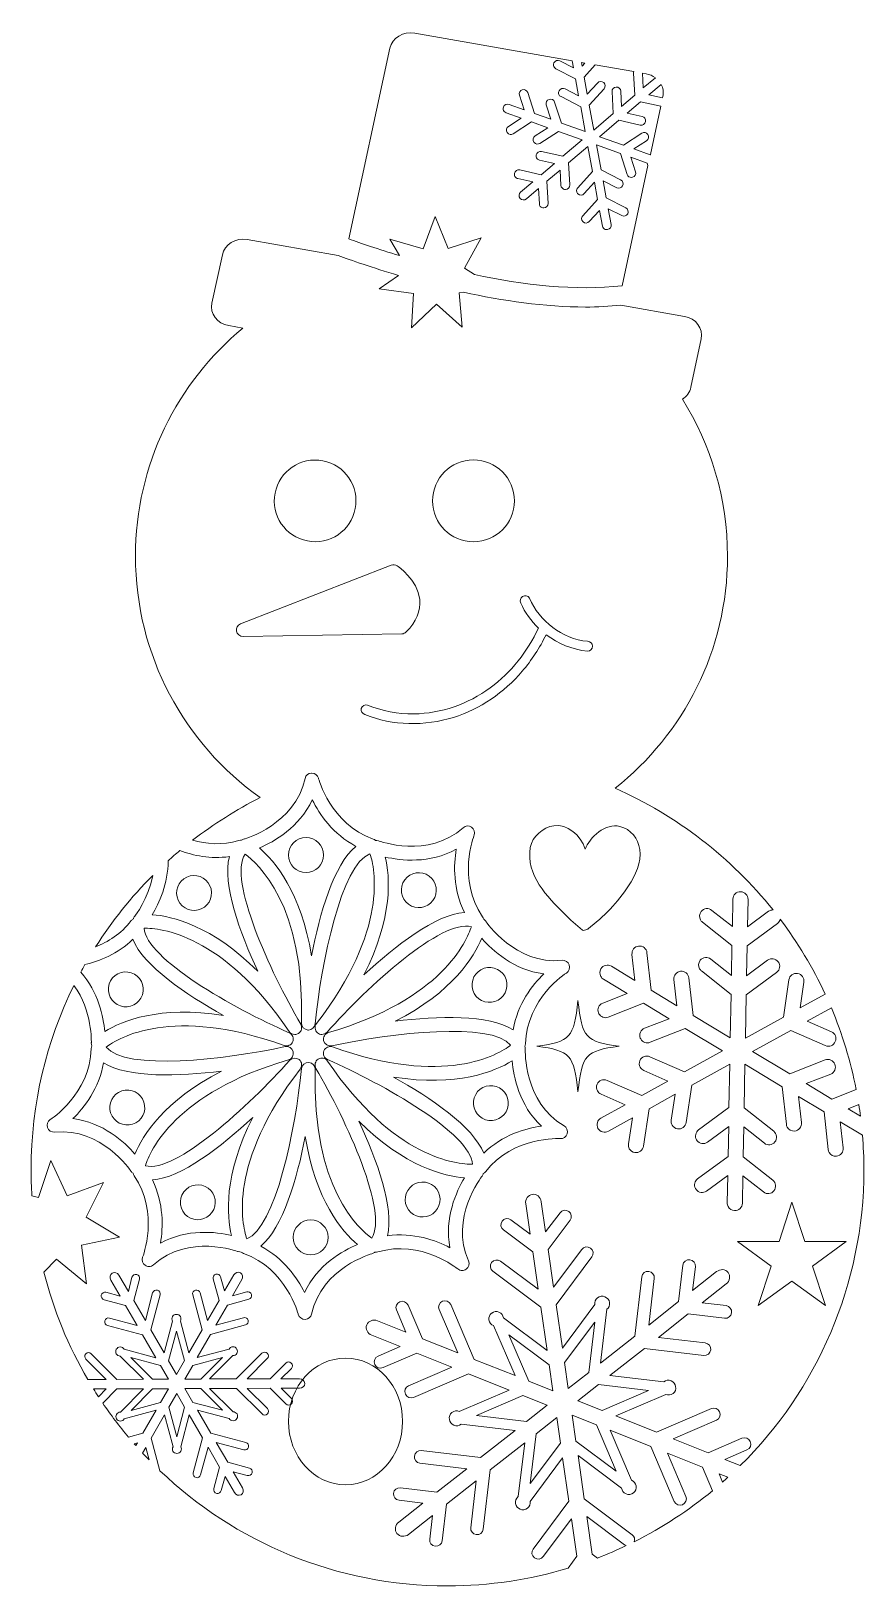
# Model space of a CAD drawing. Header units: inches. Extents: x 2.9 to 9.1, y -11.8 to -0.2.
import ezdxf

# ---------------------------------------------------------------- set-up
doc = ezdxf.new("R2010")
doc.units = ezdxf.units.IN
doc.header["$MEASUREMENT"] = 0
doc.layers.add('Layer 1', color=7, linetype='Continuous', lineweight=0)

msp = doc.modelspace()

# ---------------------------------------------------------------- linework, layer by layer
at = {"layer": 'Layer 1', "color": 250, "lineweight": 0, "true_color": 0x1d1d1b}
for points in [[(7.018, -0.474), (6.992, -0.47), (6.997, -0.498)], [(8.798, -9.673), (8.55, -9.493), (8.301, -9.673), (8.396, -9.382), (8.148, -9.201), (8.455, -9.201), (8.55, -8.909), (8.645, -9.201), (8.952, -9.201), (8.703, -9.382)], [(3.935, -10.083), (3.994, -10.184), (4.053, -10.082), (3.993, -9.863)], [(6.752, -10.114), (6.453, -9.891), (6.601, -10.233), (6.78, -10.305)], [(6.894, -10.288), (7.046, -10.169), (7.09, -9.798), (6.867, -10.097)], [(3.656, -10.06), (3.816, -10.22), (3.934, -10.219), (3.875, -10.118)], [(4.114, -10.117), (4.055, -10.219), (4.173, -10.219), (4.333, -10.058)], [(3.876, -10.392), (3.934, -10.29), (3.817, -10.29), (3.657, -10.451)], [(3.996, -10.645), (4.054, -10.426), (3.995, -10.325), (3.937, -10.426)], [(4.115, -10.391), (4.334, -10.449), (4.173, -10.289), (4.056, -10.289)], [(6.585, -10.532), (6.737, -10.412), (6.558, -10.341), (6.215, -10.488)], [(7.145, -10.451), (7.488, -10.303), (7.118, -10.259), (6.966, -10.379)], [(6.809, -10.503), (6.657, -10.623), (6.613, -10.993), (6.836, -10.694)], [(7.25, -10.901), (7.102, -10.558), (6.923, -10.486), (6.951, -10.678)]]:
    msp.add_lwpolyline(points, close=True, dxfattribs=at)
msp.add_circle((6.192, -3.716), 0.303, dxfattribs=at)
for centre, major_axis, ratio in [((5.02, -3.716), (0.057, 0.297), 0.999996), ((5.245, -10.532), (0, 0.469), 0.900674)]:
    msp.add_ellipse(centre, major_axis=major_axis, ratio=ratio, dxfattribs=at)
for points, knots in [([(5.573, -1.779), (5.573, -1.779), (5.819, -1.85), (5.819, -1.85), (5.819, -1.85), (5.909, -1.611), (5.909, -1.611), (5.909, -1.611), (6.006, -1.848), (6.006, -1.848), (6.006, -1.848), (6.25, -1.769), (6.25, -1.769), (6.25, -1.769), (6.126, -1.993), (6.126, -1.993), (6.126, -1.993), (6.199, -2.041), (6.199, -2.041), (6.556, -2.116), (6.951, -2.164), (7.293, -2.123), (7.293, -2.123), (7.484, -1.234), (7.484, -1.234), (7.484, -1.234), (7.478, -1.215), (7.478, -1.215), (7.478, -1.215), (7.357, -1.171), (7.357, -1.171), (7.357, -1.171), (7.392, -1.279), (7.392, -1.279), (7.397, -1.296), (7.388, -1.315), (7.37, -1.32), (7.358, -1.324), (7.344, -1.32), (7.336, -1.31), (7.333, -1.307), (7.331, -1.303), (7.33, -1.299), (7.33, -1.299), (7.28, -1.144), (7.28, -1.144), (7.28, -1.144), (7.104, -1.081), (7.104, -1.081), (7.104, -1.081), (7.137, -1.265), (7.137, -1.265), (7.137, -1.265), (7.282, -1.339), (7.282, -1.339), (7.298, -1.347), (7.305, -1.367), (7.296, -1.383), (7.288, -1.399), (7.269, -1.405), (7.253, -1.397), (7.253, -1.397), (7.152, -1.346), (7.152, -1.346), (7.152, -1.346), (7.175, -1.472), (7.175, -1.472), (7.175, -1.472), (7.32, -1.546), (7.32, -1.546), (7.336, -1.555), (7.342, -1.574), (7.334, -1.59), (7.326, -1.606), (7.306, -1.613), (7.291, -1.604), (7.291, -1.604), (7.19, -1.553), (7.19, -1.553), (7.19, -1.553), (7.211, -1.67), (7.211, -1.67), (7.214, -1.687), (7.203, -1.704), (7.185, -1.707), (7.173, -1.71), (7.162, -1.705), (7.154, -1.696), (7.151, -1.692), (7.148, -1.687), (7.147, -1.681), (7.147, -1.681), (7.126, -1.565), (7.126, -1.565), (7.126, -1.565), (7.05, -1.648), (7.05, -1.648), (7.038, -1.662), (7.017, -1.663), (7.004, -1.651), (7.003, -1.65), (7.002, -1.649), (7.001, -1.648), (6.99, -1.635), (6.99, -1.617), (7.002, -1.605), (7.002, -1.605), (7.111, -1.484), (7.111, -1.484), (7.111, -1.484), (7.088, -1.357), (7.088, -1.357), (7.088, -1.357), (7.012, -1.441), (7.012, -1.441), (7, -1.455), (6.979, -1.455), (6.966, -1.443), (6.965, -1.442), (6.964, -1.441), (6.963, -1.44), (6.953, -1.428), (6.953, -1.41), (6.964, -1.397), (6.964, -1.397), (7.073, -1.277), (7.073, -1.277), (7.073, -1.277), (7.039, -1.093), (7.039, -1.093), (7.039, -1.093), (6.897, -1.214), (6.897, -1.214), (6.897, -1.214), (6.905, -1.377), (6.905, -1.377), (6.906, -1.395), (6.892, -1.41), (6.874, -1.411), (6.864, -1.411), (6.854, -1.407), (6.848, -1.399), (6.843, -1.394), (6.841, -1.387), (6.84, -1.38), (6.84, -1.38), (6.834, -1.267), (6.834, -1.267), (6.834, -1.267), (6.736, -1.35), (6.736, -1.35), (6.736, -1.35), (6.745, -1.513), (6.745, -1.513), (6.746, -1.531), (6.732, -1.546), (6.714, -1.547), (6.703, -1.548), (6.694, -1.543), (6.687, -1.536), (6.683, -1.53), (6.68, -1.524), (6.68, -1.516), (6.68, -1.516), (6.674, -1.403), (6.674, -1.403), (6.674, -1.403), (6.584, -1.48), (6.584, -1.48), (6.57, -1.492), (6.549, -1.49), (6.538, -1.476), (6.526, -1.463), (6.528, -1.442), (6.541, -1.43), (6.541, -1.43), (6.632, -1.354), (6.632, -1.354), (6.632, -1.354), (6.521, -1.33), (6.521, -1.33), (6.514, -1.328), (6.508, -1.324), (6.503, -1.319), (6.497, -1.312), (6.494, -1.301), (6.496, -1.291), (6.5, -1.273), (6.517, -1.262), (6.535, -1.266), (6.535, -1.266), (6.694, -1.301), (6.694, -1.301), (6.694, -1.301), (6.792, -1.217), (6.792, -1.217), (6.792, -1.217), (6.682, -1.193), (6.682, -1.193), (6.674, -1.192), (6.668, -1.188), (6.664, -1.183), (6.657, -1.175), (6.655, -1.165), (6.657, -1.155), (6.661, -1.137), (6.678, -1.126), (6.695, -1.13), (6.695, -1.13), (6.855, -1.164), (6.855, -1.164), (6.855, -1.164), (6.997, -1.043), (6.997, -1.043), (6.997, -1.043), (6.821, -0.98), (6.821, -0.98), (6.821, -0.98), (6.684, -1.069), (6.684, -1.069), (6.67, -1.078), (6.652, -1.075), (6.642, -1.062), (6.641, -1.061), (6.64, -1.06), (6.639, -1.059), (6.63, -1.044), (6.634, -1.024), (6.649, -1.014), (6.649, -1.014), (6.744, -0.953), (6.744, -0.953), (6.744, -0.953), (6.623, -0.909), (6.623, -0.909), (6.623, -0.909), (6.486, -0.998), (6.486, -0.998), (6.472, -1.007), (6.454, -1.004), (6.443, -0.992), (6.443, -0.991), (6.442, -0.989), (6.441, -0.988), (6.431, -0.973), (6.435, -0.953), (6.451, -0.943), (6.451, -0.943), (6.546, -0.882), (6.546, -0.882), (6.546, -0.882), (6.434, -0.842), (6.434, -0.842), (6.428, -0.84), (6.424, -0.837), (6.42, -0.832), (6.413, -0.824), (6.41, -0.812), (6.414, -0.8), (6.42, -0.783), (6.439, -0.775), (6.456, -0.781), (6.456, -0.781), (6.567, -0.82), (6.567, -0.82), (6.567, -0.82), (6.533, -0.713), (6.533, -0.713), (6.527, -0.696), (6.537, -0.677), (6.554, -0.672), (6.571, -0.666), (6.589, -0.676), (6.595, -0.693), (6.595, -0.693), (6.644, -0.848), (6.644, -0.848), (6.644, -0.848), (6.766, -0.891), (6.766, -0.891), (6.766, -0.891), (6.731, -0.784), (6.731, -0.784), (6.726, -0.766), (6.735, -0.748), (6.752, -0.743), (6.769, -0.737), (6.788, -0.747), (6.793, -0.764), (6.793, -0.764), (6.843, -0.919), (6.843, -0.919), (6.843, -0.919), (7.019, -0.982), (7.019, -0.982), (7.019, -0.982), (6.986, -0.798), (6.986, -0.798), (6.986, -0.798), (6.841, -0.723), (6.841, -0.723), (6.836, -0.721), (6.833, -0.719), (6.83, -0.716), (6.822, -0.706), (6.82, -0.692), (6.826, -0.68), (6.835, -0.664), (6.854, -0.657), (6.87, -0.665), (6.87, -0.665), (6.971, -0.717), (6.971, -0.717), (6.971, -0.717), (6.948, -0.59), (6.948, -0.59), (6.948, -0.59), (6.803, -0.516), (6.803, -0.516), (6.799, -0.514), (6.795, -0.512), (6.793, -0.508), (6.784, -0.499), (6.782, -0.485), (6.788, -0.472), (6.797, -0.456), (6.816, -0.45), (6.832, -0.458), (6.832, -0.458), (6.933, -0.51), (6.933, -0.51), (6.933, -0.51), (6.923, -0.458), (6.923, -0.458), (6.923, -0.458), (5.757, -0.253), (5.757, -0.253), (5.672, -0.238), (5.589, -0.288), (5.573, -0.365), (5.573, -0.365), (5.27, -1.776), (5.27, -1.776), (5.357, -1.808), (5.487, -1.852), (5.645, -1.9), (5.645, -1.9), (5.573, -1.779), (5.573, -1.779)], [0, 0, 0, 0, 1, 1, 1, 2, 2, 2, 3, 3, 3, 4, 4, 4, 5, 5, 5, 6, 6, 6, 7, 7, 7, 8, 8, 8, 9, 9, 9, 10, 10, 10, 11, 11, 11, 12, 12, 12, 13, 13, 13, 14, 14, 14, 15, 15, 15, 16, 16, 16, 17, 17, 17, 18, 18, 18, 19, 19, 19, 20, 20, 20, 21, 21, 21, 22, 22, 22, 23, 23, 23, 24, 24, 24, 25, 25, 25, 26, 26, 26, 27, 27, 27, 28, 28, 28, 29, 29, 29, 30, 30, 30, 31, 31, 31, 32, 32, 32, 33, 33, 33, 34, 34, 34, 35, 35, 35, 36, 36, 36, 37, 37, 37, 38, 38, 38, 39, 39, 39, 40, 40, 40, 41, 41, 41, 42, 42, 42, 43, 43, 43, 44, 44, 44, 45, 45, 45, 46, 46, 46, 47, 47, 47, 48, 48, 48, 49, 49, 49, 50, 50, 50, 51, 51, 51, 52, 52, 52, 53, 53, 53, 54, 54, 54, 55, 55, 55, 56, 56, 56, 57, 57, 57, 58, 58, 58, 59, 59, 59, 60, 60, 60, 61, 61, 61, 62, 62, 62, 63, 63, 63, 64, 64, 64, 65, 65, 65, 66, 66, 66, 67, 67, 67, 68, 68, 68, 69, 69, 69, 70, 70, 70, 71, 71, 71, 72, 72, 72, 73, 73, 73, 74, 74, 74, 75, 75, 75, 76, 76, 76, 77, 77, 77, 78, 78, 78, 79, 79, 79, 80, 80, 80, 81, 81, 81, 82, 82, 82, 83, 83, 83, 84, 84, 84, 85, 85, 85, 86, 86, 86, 87, 87, 87, 88, 88, 88, 89, 89, 89, 90, 90, 90, 91, 91, 91, 92, 92, 92, 93, 93, 93, 94, 94, 94, 95, 95, 95, 96, 96, 96, 97, 97, 97, 98, 98, 98, 99, 99, 99, 100, 100, 100, 101, 101, 101, 102, 102, 102, 103, 103, 103, 104, 104, 104, 105, 105, 105, 106, 106, 106, 107, 107, 107, 108, 108, 108, 109, 109, 109, 110, 110, 110, 111, 111, 111, 112, 112, 112, 113, 113, 113, 114, 114, 114, 115, 115, 115, 116, 116, 116, 116]), ([(7.035, -0.705), (7.035, -0.705), (7.111, -0.622), (7.111, -0.622), (7.123, -0.608), (7.144, -0.607), (7.157, -0.619), (7.17, -0.631), (7.171, -0.652), (7.159, -0.665), (7.159, -0.665), (7.05, -0.786), (7.05, -0.786), (7.05, -0.786), (7.083, -0.97), (7.083, -0.97), (7.083, -0.97), (7.226, -0.849), (7.226, -0.849), (7.226, -0.849), (7.218, -0.686), (7.218, -0.686), (7.217, -0.668), (7.23, -0.653), (7.248, -0.652), (7.266, -0.651), (7.282, -0.665), (7.283, -0.683), (7.283, -0.683), (7.288, -0.796), (7.288, -0.796), (7.288, -0.796), (7.386, -0.712), (7.386, -0.712), (7.386, -0.712), (7.378, -0.55), (7.378, -0.55), (7.378, -0.546), (7.378, -0.542), (7.38, -0.538), (7.38, -0.538), (7.094, -0.488), (7.094, -0.488), (7.094, -0.488), (7.012, -0.579), (7.012, -0.579), (7.012, -0.579), (7.035, -0.705), (7.035, -0.705)], [0, 0, 0, 0, 1, 1, 1, 2, 2, 2, 3, 3, 3, 4, 4, 4, 5, 5, 5, 6, 6, 6, 7, 7, 7, 8, 8, 8, 9, 9, 9, 10, 10, 10, 11, 11, 11, 12, 12, 12, 13, 13, 13, 14, 14, 14, 15, 15, 15, 16, 16, 16, 16]), ([(7.539, -0.583), (7.52, -0.569), (7.496, -0.558), (7.47, -0.554), (7.47, -0.554), (7.443, -0.549), (7.443, -0.549), (7.443, -0.549), (7.449, -0.659), (7.449, -0.659), (7.449, -0.659), (7.539, -0.583), (7.539, -0.583)], [0, 0, 0, 0, 1, 1, 1, 2, 2, 2, 3, 3, 3, 4, 4, 4, 4]), ([(7.592, -0.731), (7.592, -0.731), (7.595, -0.721), (7.595, -0.721), (7.601, -0.689), (7.596, -0.659), (7.582, -0.632), (7.582, -0.632), (7.581, -0.632), (7.581, -0.632), (7.581, -0.632), (7.491, -0.709), (7.491, -0.709), (7.491, -0.709), (7.592, -0.731), (7.592, -0.731)], [0, 0, 0, 0, 1, 1, 1, 2, 2, 2, 3, 3, 3, 4, 4, 4, 5, 5, 5, 5]), ([(7.441, -0.869), (7.459, -0.873), (7.47, -0.89), (7.466, -0.908), (7.462, -0.926), (7.445, -0.937), (7.427, -0.933), (7.427, -0.933), (7.268, -0.898), (7.268, -0.898), (7.268, -0.898), (7.125, -1.02), (7.125, -1.02), (7.125, -1.02), (7.302, -1.083), (7.302, -1.083), (7.302, -1.083), (7.438, -0.994), (7.438, -0.994), (7.454, -0.984), (7.474, -0.988), (7.483, -1.004), (7.493, -1.019), (7.489, -1.039), (7.474, -1.049), (7.474, -1.049), (7.379, -1.11), (7.379, -1.11), (7.379, -1.11), (7.5, -1.153), (7.5, -1.153), (7.5, -1.153), (7.502, -1.152), (7.502, -1.152), (7.502, -1.152), (7.579, -0.794), (7.579, -0.794), (7.579, -0.794), (7.429, -0.762), (7.429, -0.762), (7.429, -0.762), (7.331, -0.845), (7.331, -0.845), (7.331, -0.845), (7.441, -0.869), (7.441, -0.869)], [0, 0, 0, 0, 1, 1, 1, 2, 2, 2, 3, 3, 3, 4, 4, 4, 5, 5, 5, 6, 6, 6, 7, 7, 7, 8, 8, 8, 9, 9, 9, 10, 10, 10, 11, 11, 11, 12, 12, 12, 13, 13, 13, 14, 14, 14, 15, 15, 15, 15]), ([(9.072, -8.413), (9.072, -8.413), (8.908, -8.314), (8.908, -8.314), (8.908, -8.314), (8.93, -8.507), (8.93, -8.507), (8.933, -8.537), (8.911, -8.565), (8.88, -8.569), (8.857, -8.571), (8.836, -8.559), (8.825, -8.54), (8.822, -8.534), (8.819, -8.527), (8.819, -8.519), (8.819, -8.519), (8.788, -8.241), (8.788, -8.241), (8.788, -8.241), (8.598, -8.127), (8.598, -8.127), (8.598, -8.127), (8.62, -8.32), (8.62, -8.32), (8.623, -8.351), (8.601, -8.378), (8.57, -8.382), (8.547, -8.384), (8.526, -8.373), (8.515, -8.353), (8.512, -8.347), (8.509, -8.34), (8.509, -8.332), (8.509, -8.332), (8.477, -8.054), (8.477, -8.054), (8.477, -8.054), (8.202, -7.888), (8.202, -7.888), (8.202, -7.888), (8.196, -8.21), (8.196, -8.21), (8.196, -8.21), (8.415, -8.384), (8.415, -8.384), (8.439, -8.403), (8.443, -8.439), (8.424, -8.463), (8.405, -8.487), (8.37, -8.491), (8.346, -8.472), (8.346, -8.472), (8.193, -8.351), (8.193, -8.351), (8.193, -8.351), (8.189, -8.572), (8.189, -8.572), (8.189, -8.572), (8.408, -8.746), (8.408, -8.746), (8.433, -8.765), (8.436, -8.8), (8.417, -8.824), (8.398, -8.849), (8.363, -8.853), (8.339, -8.833), (8.339, -8.833), (8.187, -8.713), (8.187, -8.713), (8.187, -8.713), (8.183, -8.916), (8.183, -8.916), (8.182, -8.947), (8.157, -8.972), (8.126, -8.971), (8.105, -8.971), (8.087, -8.959), (8.078, -8.942), (8.073, -8.934), (8.071, -8.924), (8.071, -8.914), (8.071, -8.914), (8.075, -8.711), (8.075, -8.711), (8.075, -8.711), (7.918, -8.826), (7.918, -8.826), (7.894, -8.844), (7.859, -8.839), (7.84, -8.814), (7.839, -8.812), (7.837, -8.81), (7.836, -8.808), (7.823, -8.783), (7.829, -8.752), (7.852, -8.736), (7.852, -8.736), (8.078, -8.57), (8.078, -8.57), (8.078, -8.57), (8.082, -8.349), (8.082, -8.349), (8.082, -8.349), (7.925, -8.464), (7.925, -8.464), (7.9, -8.482), (7.865, -8.477), (7.847, -8.452), (7.846, -8.45), (7.844, -8.448), (7.843, -8.446), (7.83, -8.422), (7.836, -8.391), (7.859, -8.374), (7.859, -8.374), (8.084, -8.208), (8.084, -8.208), (8.084, -8.208), (8.09, -7.886), (8.09, -7.886), (8.09, -7.886), (7.809, -8.042), (7.809, -8.042), (7.809, -8.042), (7.767, -8.319), (7.767, -8.319), (7.763, -8.349), (7.734, -8.37), (7.704, -8.366), (7.686, -8.363), (7.671, -8.352), (7.663, -8.338), (7.657, -8.327), (7.655, -8.315), (7.657, -8.302), (7.657, -8.302), (7.685, -8.11), (7.685, -8.11), (7.685, -8.11), (7.492, -8.217), (7.492, -8.217), (7.492, -8.217), (7.451, -8.494), (7.451, -8.494), (7.446, -8.524), (7.418, -8.546), (7.387, -8.541), (7.369, -8.538), (7.355, -8.527), (7.346, -8.513), (7.341, -8.502), (7.338, -8.49), (7.34, -8.477), (7.34, -8.477), (7.369, -8.285), (7.369, -8.285), (7.369, -8.285), (7.191, -8.384), (7.191, -8.384), (7.164, -8.399), (7.13, -8.389), (7.114, -8.362), (7.1, -8.335), (7.109, -8.301), (7.136, -8.286), (7.136, -8.286), (7.315, -8.187), (7.315, -8.187), (7.315, -8.187), (7.137, -8.109), (7.137, -8.109), (7.125, -8.104), (7.116, -8.096), (7.11, -8.085), (7.102, -8.071), (7.101, -8.052), (7.108, -8.036), (7.12, -8.007), (7.153, -7.995), (7.181, -8.007), (7.181, -8.007), (7.438, -8.119), (7.438, -8.119), (7.438, -8.119), (7.631, -8.012), (7.631, -8.012), (7.631, -8.012), (7.453, -7.934), (7.453, -7.934), (7.442, -7.929), (7.432, -7.921), (7.427, -7.91), (7.419, -7.895), (7.417, -7.877), (7.424, -7.861), (7.437, -7.832), (7.47, -7.819), (7.498, -7.832), (7.498, -7.832), (7.754, -7.944), (7.754, -7.944), (7.754, -7.944), (8.036, -7.788), (8.036, -7.788), (8.036, -7.788), (7.76, -7.622), (7.76, -7.622), (7.76, -7.622), (7.5, -7.725), (7.5, -7.725), (7.474, -7.736), (7.444, -7.724), (7.431, -7.7), (7.43, -7.698), (7.429, -7.696), (7.427, -7.694), (7.416, -7.665), (7.43, -7.632), (7.459, -7.621), (7.459, -7.621), (7.64, -7.55), (7.64, -7.55), (7.64, -7.55), (7.451, -7.436), (7.451, -7.436), (7.451, -7.436), (7.19, -7.539), (7.19, -7.539), (7.164, -7.549), (7.134, -7.538), (7.121, -7.514), (7.12, -7.511), (7.118, -7.509), (7.118, -7.507), (7.106, -7.478), (7.12, -7.446), (7.149, -7.434), (7.149, -7.434), (7.33, -7.363), (7.33, -7.363), (7.33, -7.363), (7.155, -7.258), (7.155, -7.258), (7.147, -7.253), (7.14, -7.246), (7.135, -7.237), (7.126, -7.22), (7.126, -7.199), (7.136, -7.181), (7.152, -7.155), (7.187, -7.146), (7.213, -7.162), (7.213, -7.162), (7.388, -7.267), (7.388, -7.267), (7.388, -7.267), (7.366, -7.074), (7.366, -7.074), (7.363, -7.044), (7.385, -7.016), (7.415, -7.012), (7.446, -7.009), (7.474, -7.031), (7.477, -7.062), (7.477, -7.062), (7.508, -7.34), (7.508, -7.34), (7.508, -7.34), (7.698, -7.454), (7.698, -7.454), (7.698, -7.454), (7.676, -7.261), (7.676, -7.261), (7.673, -7.23), (7.695, -7.203), (7.725, -7.199), (7.756, -7.196), (7.784, -7.218), (7.787, -7.248), (7.787, -7.248), (7.818, -7.527), (7.818, -7.527), (7.818, -7.527), (8.094, -7.693), (8.094, -7.693), (8.094, -7.693), (8.1, -7.371), (8.1, -7.371), (8.1, -7.371), (7.881, -7.197), (7.881, -7.197), (7.874, -7.192), (7.87, -7.186), (7.866, -7.18), (7.856, -7.161), (7.857, -7.137), (7.871, -7.118), (7.891, -7.094), (7.926, -7.09), (7.95, -7.109), (7.95, -7.109), (8.102, -7.23), (8.102, -7.23), (8.102, -7.23), (8.106, -7.009), (8.106, -7.009), (8.106, -7.009), (7.887, -6.835), (7.887, -6.835), (7.881, -6.83), (7.877, -6.825), (7.873, -6.818), (7.862, -6.799), (7.864, -6.775), (7.878, -6.756), (7.897, -6.732), (7.933, -6.728), (7.957, -6.748), (7.957, -6.748), (8.109, -6.868), (8.109, -6.868), (8.109, -6.868), (8.113, -6.665), (8.113, -6.665), (8.113, -6.634), (8.139, -6.609), (8.17, -6.61), (8.2, -6.611), (8.225, -6.636), (8.225, -6.667), (8.225, -6.667), (8.221, -6.87), (8.221, -6.87), (8.221, -6.87), (8.377, -6.755), (8.377, -6.755), (8.387, -6.748), (8.399, -6.745), (8.41, -6.745), (8.101, -6.358), (7.7, -6.047), (7.241, -5.844), (7.748, -5.443), (8.073, -4.822), (8.073, -4.126), (8.073, -3.699), (7.95, -3.3), (7.739, -2.963), (7.771, -2.943), (7.794, -2.912), (7.802, -2.875), (7.802, -2.875), (7.879, -2.517), (7.879, -2.517), (7.895, -2.44), (7.839, -2.365), (7.755, -2.35), (7.755, -2.35), (7.283, -2.267), (7.283, -2.267), (7.198, -2.276), (7.11, -2.281), (7.021, -2.281), (6.721, -2.281), (6.405, -2.234), (6.118, -2.171), (6.118, -2.171), (6.087, -2.176), (6.087, -2.176), (6.087, -2.176), (6.109, -2.431), (6.109, -2.431), (6.109, -2.431), (5.919, -2.26), (5.919, -2.26), (5.919, -2.26), (5.734, -2.436), (5.734, -2.436), (5.734, -2.436), (5.748, -2.181), (5.748, -2.181), (5.748, -2.181), (5.495, -2.146), (5.495, -2.146), (5.495, -2.146), (5.636, -2.047), (5.636, -2.047), (5.442, -1.989), (5.285, -1.934), (5.191, -1.899), (5.191, -1.899), (4.517, -1.781), (4.517, -1.781), (4.432, -1.766), (4.349, -1.817), (4.333, -1.894), (4.333, -1.894), (4.256, -2.252), (4.256, -2.252), (4.239, -2.328), (4.295, -2.404), (4.38, -2.418), (4.38, -2.418), (4.485, -2.437), (4.485, -2.437), (3.999, -2.839), (3.69, -3.446), (3.69, -4.126), (3.69, -4.863), (4.054, -5.516), (4.613, -5.913), (4.436, -6.003), (4.269, -6.109), (4.113, -6.229), (4.211, -6.257), (4.329, -6.268), (4.456, -6.231), (4.463, -6.229), (4.47, -6.228), (4.476, -6.229), (4.482, -6.225), (4.488, -6.221), (4.496, -6.219), (4.502, -6.217), (4.874, -6.111), (4.945, -5.771), (4.95, -5.748), (4.97, -5.732), (4.994, -5.731), (4.994, -5.731), (4.995, -5.731), (4.995, -5.731), (5.018, -5.731), (5.039, -5.747), (5.044, -5.769), (5.045, -5.773), (5.134, -6.107), (5.45, -6.22), (5.456, -6.222), (5.462, -6.226), (5.467, -6.23), (5.474, -6.23), (5.482, -6.231), (5.489, -6.233), (5.493, -6.235), (5.858, -6.369), (6.115, -6.136), (6.133, -6.12), (6.159, -6.118), (6.178, -6.132), (6.198, -6.145), (6.205, -6.17), (6.197, -6.192), (6.195, -6.195), (6.07, -6.518), (6.26, -6.795), (6.264, -6.801), (6.266, -6.807), (6.268, -6.813), (6.274, -6.817), (6.279, -6.822), (6.283, -6.829), (6.286, -6.832), (6.503, -7.155), (6.848, -7.118), (6.871, -7.115), (6.893, -7.13), (6.901, -7.152), (6.909, -7.174), (6.9, -7.199), (6.88, -7.212), (6.877, -7.213), (6.587, -7.401), (6.577, -7.736), (6.577, -7.743), (6.575, -7.75), (6.572, -7.756), (6.575, -7.763), (6.577, -7.77), (6.576, -7.778), (6.576, -7.782), (6.562, -8.171), (6.863, -8.343), (6.883, -8.355), (6.893, -8.38), (6.886, -8.402), (6.879, -8.425), (6.858, -8.44), (6.834, -8.438), (6.831, -8.438), (6.485, -8.419), (6.281, -8.684), (6.276, -8.69), (6.271, -8.694), (6.265, -8.697), (6.264, -8.704), (6.261, -8.711), (6.256, -8.717), (6.253, -8.72), (6.013, -9.027), (6.155, -9.344), (6.165, -9.365), (6.158, -9.391), (6.139, -9.405), (6.13, -9.412), (6.119, -9.415), (6.109, -9.415), (6.097, -9.415), (6.085, -9.411), (6.076, -9.403), (6.073, -9.401), (5.805, -9.183), (5.483, -9.277), (5.477, -9.279), (5.47, -9.28), (5.463, -9.279), (5.458, -9.283), (5.451, -9.287), (5.444, -9.289), (5.44, -9.29), (5.066, -9.396), (4.994, -9.737), (4.989, -9.76), (4.969, -9.776), (4.946, -9.777), (4.945, -9.777), (4.945, -9.777), (4.945, -9.777), (4.921, -9.777), (4.901, -9.761), (4.895, -9.739), (4.895, -9.735), (4.806, -9.401), (4.49, -9.288), (4.484, -9.286), (4.478, -9.282), (4.473, -9.278), (4.466, -9.278), (4.458, -9.277), (4.451, -9.275), (4.446, -9.273), (4.082, -9.139), (3.824, -9.372), (3.815, -9.381), (3.802, -9.385), (3.79, -9.385), (3.78, -9.385), (3.77, -9.382), (3.761, -9.376), (3.742, -9.363), (3.734, -9.338), (3.743, -9.316), (3.744, -9.313), (3.869, -8.99), (3.68, -8.713), (3.676, -8.707), (3.673, -8.701), (3.672, -8.694), (3.666, -8.691), (3.66, -8.686), (3.656, -8.679), (3.654, -8.676), (3.437, -8.353), (3.092, -8.39), (3.068, -8.392), (3.046, -8.378), (3.038, -8.356), (3.031, -8.334), (3.039, -8.309), (3.059, -8.296), (3.062, -8.295), (3.353, -8.107), (3.363, -7.772), (3.363, -7.765), (3.364, -7.758), (3.367, -7.752), (3.364, -7.745), (3.363, -7.738), (3.363, -7.73), (3.363, -7.727), (3.372, -7.49), (3.234, -7.304), (3.031, -7.715), (2.917, -8.178), (2.917, -8.667), (2.917, -8.732), (2.919, -8.797), (2.923, -8.861), (2.923, -8.861), (2.973, -8.874), (2.973, -8.874), (2.973, -8.874), (3.064, -8.601), (3.064, -8.601), (3.064, -8.601), (3.184, -8.862), (3.184, -8.862), (3.184, -8.862), (3.454, -8.763), (3.454, -8.763), (3.454, -8.763), (3.325, -9.019), (3.325, -9.019), (3.325, -9.019), (3.571, -9.169), (3.571, -9.169), (3.571, -9.169), (3.289, -9.228), (3.289, -9.228), (3.289, -9.228), (3.326, -9.513), (3.326, -9.513), (3.326, -9.513), (3.104, -9.33), (3.104, -9.33), (3.104, -9.33), (3.011, -9.426), (3.011, -9.426), (3.083, -9.709), (3.193, -9.976), (3.337, -10.221), (3.337, -10.221), (3.473, -10.221), (3.473, -10.221), (3.473, -10.221), (3.323, -10.072), (3.323, -10.072), (3.311, -10.06), (3.311, -10.043), (3.322, -10.031), (3.333, -10.02), (3.351, -10.02), (3.362, -10.031), (3.362, -10.031), (3.553, -10.221), (3.553, -10.221), (3.553, -10.221), (3.75, -10.22), (3.75, -10.22), (3.75, -10.22), (3.577, -10.048), (3.577, -10.048), (3.565, -10.048), (3.554, -10.042), (3.548, -10.032), (3.542, -10.021), (3.542, -10.008), (3.548, -9.999), (3.548, -9.999), (3.548, -9.998), (3.548, -9.998), (3.554, -9.988), (3.564, -9.981), (3.577, -9.981), (3.589, -9.981), (3.6, -9.988), (3.605, -9.998), (3.605, -9.998), (3.841, -10.061), (3.841, -10.061), (3.841, -10.061), (3.742, -9.89), (3.742, -9.89), (3.742, -9.89), (3.483, -9.822), (3.483, -9.822), (3.468, -9.818), (3.459, -9.802), (3.463, -9.787), (3.467, -9.772), (3.482, -9.763), (3.497, -9.767), (3.497, -9.767), (3.702, -9.821), (3.702, -9.821), (3.702, -9.821), (3.616, -9.673), (3.616, -9.673), (3.616, -9.673), (3.457, -9.631), (3.457, -9.631), (3.442, -9.627), (3.433, -9.612), (3.437, -9.597), (3.441, -9.581), (3.456, -9.572), (3.471, -9.576), (3.471, -9.576), (3.576, -9.604), (3.576, -9.604), (3.576, -9.604), (3.507, -9.485), (3.507, -9.485), (3.496, -9.467), (3.501, -9.444), (3.518, -9.434), (3.535, -9.424), (3.557, -9.431), (3.567, -9.45), (3.567, -9.45), (3.637, -9.569), (3.637, -9.569), (3.637, -9.569), (3.664, -9.464), (3.664, -9.464), (3.668, -9.449), (3.684, -9.44), (3.699, -9.444), (3.714, -9.448), (3.723, -9.464), (3.719, -9.479), (3.719, -9.479), (3.677, -9.638), (3.677, -9.638), (3.677, -9.638), (3.763, -9.786), (3.763, -9.786), (3.763, -9.786), (3.817, -9.581), (3.817, -9.581), (3.821, -9.566), (3.837, -9.557), (3.852, -9.561), (3.867, -9.565), (3.876, -9.58), (3.872, -9.595), (3.872, -9.595), (3.803, -9.855), (3.803, -9.855), (3.803, -9.855), (3.902, -10.025), (3.902, -10.025), (3.902, -10.025), (3.965, -9.789), (3.965, -9.789), (3.959, -9.779), (3.958, -9.767), (3.964, -9.756), (3.97, -9.745), (3.982, -9.74), (3.993, -9.74), (3.993, -9.74), (3.993, -9.74), (3.993, -9.74), (4.005, -9.739), (4.016, -9.745), (4.022, -9.756), (4.028, -9.766), (4.028, -9.779), (4.022, -9.789), (4.022, -9.789), (4.086, -10.025), (4.086, -10.025), (4.086, -10.025), (4.184, -9.854), (4.184, -9.854), (4.184, -9.854), (4.114, -9.595), (4.114, -9.595), (4.109, -9.579), (4.118, -9.564), (4.134, -9.56), (4.149, -9.556), (4.164, -9.565), (4.168, -9.58), (4.168, -9.58), (4.224, -9.784), (4.224, -9.784), (4.224, -9.784), (4.309, -9.636), (4.309, -9.636), (4.309, -9.636), (4.265, -9.477), (4.265, -9.477), (4.261, -9.462), (4.27, -9.446), (4.285, -9.442), (4.301, -9.438), (4.316, -9.447), (4.32, -9.462), (4.32, -9.462), (4.349, -9.566), (4.349, -9.566), (4.349, -9.566), (4.417, -9.447), (4.417, -9.447), (4.428, -9.429), (4.45, -9.422), (4.467, -9.431), (4.483, -9.441), (4.489, -9.464), (4.478, -9.482), (4.478, -9.482), (4.409, -9.601), (4.409, -9.601), (4.409, -9.601), (4.514, -9.573), (4.514, -9.573), (4.529, -9.569), (4.544, -9.578), (4.549, -9.593), (4.553, -9.608), (4.544, -9.624), (4.529, -9.628), (4.529, -9.628), (4.37, -9.671), (4.37, -9.671), (4.37, -9.671), (4.285, -9.819), (4.285, -9.819), (4.285, -9.819), (4.489, -9.764), (4.489, -9.764), (4.504, -9.76), (4.52, -9.768), (4.524, -9.784), (4.528, -9.799), (4.519, -9.814), (4.504, -9.818), (4.504, -9.818), (4.245, -9.889), (4.245, -9.889), (4.245, -9.889), (4.147, -10.06), (4.147, -10.06), (4.147, -10.06), (4.383, -9.996), (4.383, -9.996), (4.388, -9.986), (4.399, -9.979), (4.411, -9.979), (4.423, -9.979), (4.434, -9.985), (4.439, -9.996), (4.439, -9.996), (4.44, -9.996), (4.44, -9.996), (4.446, -10.006), (4.446, -10.018), (4.44, -10.029), (4.434, -10.04), (4.423, -10.045), (4.411, -10.045), (4.411, -10.045), (4.239, -10.218), (4.239, -10.218), (4.239, -10.218), (4.436, -10.218), (4.436, -10.218), (4.436, -10.218), (4.626, -10.027), (4.626, -10.027), (4.637, -10.016), (4.655, -10.016), (4.666, -10.027), (4.677, -10.038), (4.677, -10.056), (4.666, -10.067), (4.666, -10.067), (4.516, -10.218), (4.516, -10.218), (4.516, -10.218), (4.687, -10.217), (4.687, -10.217), (4.687, -10.217), (4.803, -10.1), (4.803, -10.1), (4.814, -10.089), (4.832, -10.089), (4.843, -10.1), (4.854, -10.111), (4.855, -10.129), (4.844, -10.14), (4.844, -10.14), (4.767, -10.217), (4.767, -10.217), (4.767, -10.217), (4.905, -10.216), (4.905, -10.216), (4.926, -10.216), (4.943, -10.232), (4.943, -10.251), (4.944, -10.271), (4.926, -10.287), (4.905, -10.287), (4.905, -10.287), (4.768, -10.287), (4.768, -10.287), (4.768, -10.287), (4.844, -10.363), (4.844, -10.363), (4.855, -10.374), (4.855, -10.392), (4.844, -10.403), (4.833, -10.414), (4.815, -10.415), (4.804, -10.403), (4.804, -10.403), (4.687, -10.287), (4.687, -10.287), (4.687, -10.287), (4.517, -10.288), (4.517, -10.288), (4.517, -10.288), (4.667, -10.437), (4.667, -10.437), (4.678, -10.448), (4.678, -10.466), (4.667, -10.477), (4.656, -10.488), (4.638, -10.488), (4.627, -10.477), (4.627, -10.477), (4.437, -10.288), (4.437, -10.288), (4.437, -10.288), (4.239, -10.289), (4.239, -10.289), (4.239, -10.289), (4.413, -10.461), (4.413, -10.461), (4.424, -10.461), (4.435, -10.466), (4.442, -10.477), (4.448, -10.488), (4.447, -10.5), (4.441, -10.51), (4.441, -10.51), (4.441, -10.51), (4.441, -10.51), (4.436, -10.52), (4.425, -10.527), (4.413, -10.527), (4.4, -10.527), (4.39, -10.521), (4.384, -10.51), (4.384, -10.51), (4.148, -10.448), (4.148, -10.448), (4.148, -10.448), (4.247, -10.618), (4.247, -10.618), (4.247, -10.618), (4.507, -10.687), (4.507, -10.687), (4.522, -10.691), (4.531, -10.707), (4.527, -10.722), (4.523, -10.737), (4.507, -10.746), (4.492, -10.742), (4.492, -10.742), (4.287, -10.688), (4.287, -10.688), (4.287, -10.688), (4.373, -10.835), (4.373, -10.835), (4.373, -10.835), (4.533, -10.878), (4.533, -10.878), (4.548, -10.882), (4.557, -10.897), (4.553, -10.912), (4.549, -10.927), (4.533, -10.936), (4.518, -10.932), (4.518, -10.932), (4.414, -10.905), (4.414, -10.905), (4.414, -10.905), (4.483, -11.024), (4.483, -11.024), (4.493, -11.042), (4.488, -11.065), (4.472, -11.075), (4.455, -11.084), (4.433, -11.077), (4.422, -11.059), (4.422, -11.059), (4.353, -10.94), (4.353, -10.94), (4.353, -10.94), (4.325, -11.044), (4.325, -11.044), (4.321, -11.06), (4.306, -11.069), (4.291, -11.065), (4.275, -11.061), (4.266, -11.045), (4.27, -11.03), (4.27, -11.03), (4.312, -10.871), (4.312, -10.871), (4.312, -10.871), (4.227, -10.723), (4.227, -10.723), (4.227, -10.723), (4.172, -10.928), (4.172, -10.928), (4.169, -10.943), (4.153, -10.952), (4.138, -10.948), (4.123, -10.944), (4.114, -10.929), (4.118, -10.913), (4.118, -10.913), (4.186, -10.654), (4.186, -10.654), (4.186, -10.654), (4.087, -10.483), (4.087, -10.483), (4.087, -10.483), (4.025, -10.72), (4.025, -10.72), (4.031, -10.729), (4.031, -10.742), (4.025, -10.753), (4.019, -10.763), (4.008, -10.769), (3.996, -10.769), (3.996, -10.769), (3.996, -10.769), (3.996, -10.769), (3.985, -10.769), (3.973, -10.764), (3.967, -10.753), (3.961, -10.742), (3.962, -10.73), (3.968, -10.72), (3.968, -10.72), (3.904, -10.484), (3.904, -10.484), (3.904, -10.484), (3.806, -10.655), (3.806, -10.655), (3.806, -10.655), (3.871, -10.897), (3.871, -10.897), (4.425, -11.425), (5.174, -11.75), (6, -11.75), (6.311, -11.75), (6.61, -11.704), (6.893, -11.619), (6.893, -11.619), (6.958, -11.531), (6.958, -11.531), (6.958, -11.531), (6.918, -11.254), (6.918, -11.254), (6.918, -11.254), (6.709, -11.533), (6.709, -11.533), (6.694, -11.554), (6.664, -11.558), (6.644, -11.542), (6.623, -11.527), (6.619, -11.498), (6.634, -11.477), (6.634, -11.477), (6.899, -11.123), (6.899, -11.123), (6.899, -11.123), (6.852, -10.802), (6.852, -10.802), (6.852, -10.802), (6.611, -11.124), (6.611, -11.124), (6.615, -11.143), (6.608, -11.162), (6.592, -11.175), (6.576, -11.188), (6.555, -11.189), (6.538, -11.182), (6.538, -11.182), (6.538, -11.182), (6.538, -11.182), (6.52, -11.175), (6.506, -11.16), (6.503, -11.14), (6.5, -11.12), (6.509, -11.101), (6.524, -11.089), (6.524, -11.089), (6.572, -10.69), (6.572, -10.69), (6.572, -10.69), (6.317, -10.891), (6.317, -10.891), (6.317, -10.891), (6.265, -11.33), (6.265, -11.33), (6.262, -11.355), (6.239, -11.374), (6.213, -11.37), (6.187, -11.367), (6.169, -11.344), (6.172, -11.319), (6.172, -11.319), (6.213, -10.973), (6.213, -10.973), (6.213, -10.973), (5.993, -11.146), (5.993, -11.146), (5.993, -11.146), (5.961, -11.416), (5.961, -11.416), (5.958, -11.441), (5.935, -11.459), (5.909, -11.456), (5.883, -11.453), (5.865, -11.43), (5.868, -11.405), (5.868, -11.405), (5.889, -11.228), (5.889, -11.228), (5.889, -11.228), (5.711, -11.369), (5.711, -11.369), (5.684, -11.39), (5.646, -11.387), (5.626, -11.362), (5.606, -11.337), (5.612, -11.299), (5.639, -11.278), (5.639, -11.278), (5.817, -11.137), (5.817, -11.137), (5.817, -11.137), (5.641, -11.116), (5.641, -11.116), (5.615, -11.113), (5.597, -11.09), (5.6, -11.065), (5.603, -11.039), (5.626, -11.021), (5.652, -11.024), (5.652, -11.024), (5.921, -11.056), (5.921, -11.056), (5.921, -11.056), (6.142, -10.882), (6.142, -10.882), (6.142, -10.882), (5.795, -10.841), (5.795, -10.841), (5.77, -10.838), (5.752, -10.815), (5.755, -10.789), (5.758, -10.763), (5.781, -10.745), (5.806, -10.748), (5.806, -10.748), (6.245, -10.8), (6.245, -10.8), (6.245, -10.8), (6.5, -10.599), (6.5, -10.599), (6.5, -10.599), (6.101, -10.552), (6.101, -10.552), (6.086, -10.564), (6.066, -10.568), (6.047, -10.561), (6.028, -10.553), (6.016, -10.536), (6.014, -10.517), (6.014, -10.517), (6.014, -10.517), (6.014, -10.517), (6.011, -10.498), (6.017, -10.479), (6.033, -10.466), (6.049, -10.453), (6.07, -10.451), (6.087, -10.459), (6.087, -10.459), (6.457, -10.3), (6.457, -10.3), (6.457, -10.3), (6.155, -10.18), (6.155, -10.18), (6.155, -10.18), (5.749, -10.354), (5.749, -10.354), (5.726, -10.365), (5.698, -10.354), (5.688, -10.33), (5.678, -10.306), (5.689, -10.279), (5.712, -10.269), (5.712, -10.269), (6.033, -10.131), (6.033, -10.131), (6.033, -10.131), (5.772, -10.027), (5.772, -10.027), (5.772, -10.027), (5.523, -10.134), (5.523, -10.134), (5.499, -10.144), (5.472, -10.133), (5.462, -10.11), (5.451, -10.086), (5.462, -10.059), (5.486, -10.048), (5.486, -10.048), (5.649, -9.978), (5.649, -9.978), (5.649, -9.978), (5.439, -9.894), (5.439, -9.894), (5.407, -9.881), (5.39, -9.847), (5.402, -9.817), (5.414, -9.788), (5.449, -9.774), (5.482, -9.787), (5.482, -9.787), (5.692, -9.871), (5.692, -9.871), (5.692, -9.871), (5.622, -9.707), (5.622, -9.707), (5.612, -9.684), (5.623, -9.656), (5.646, -9.646), (5.67, -9.636), (5.698, -9.647), (5.708, -9.671), (5.708, -9.671), (5.815, -9.92), (5.815, -9.92), (5.815, -9.92), (6.076, -10.024), (6.076, -10.024), (6.076, -10.024), (5.938, -9.704), (5.938, -9.704), (5.928, -9.68), (5.939, -9.652), (5.962, -9.642), (5.986, -9.632), (6.014, -9.643), (6.024, -9.667), (6.024, -9.667), (6.198, -10.073), (6.198, -10.073), (6.198, -10.073), (6.5, -10.193), (6.5, -10.193), (6.5, -10.193), (6.341, -9.823), (6.341, -9.823), (6.323, -9.817), (6.309, -9.801), (6.306, -9.781), (6.303, -9.761), (6.312, -9.742), (6.327, -9.731), (6.327, -9.731), (6.328, -9.731), (6.328, -9.731), (6.342, -9.719), (6.363, -9.714), (6.381, -9.722), (6.4, -9.73), (6.412, -9.747), (6.414, -9.765), (6.414, -9.765), (6.737, -10.006), (6.737, -10.006), (6.737, -10.006), (6.69, -9.685), (6.69, -9.685), (6.69, -9.685), (6.336, -9.42), (6.336, -9.42), (6.315, -9.405), (6.311, -9.376), (6.327, -9.355), (6.342, -9.335), (6.371, -9.33), (6.392, -9.346), (6.392, -9.346), (6.671, -9.554), (6.671, -9.554), (6.671, -9.554), (6.631, -9.276), (6.631, -9.276), (6.631, -9.276), (6.414, -9.114), (6.414, -9.114), (6.393, -9.099), (6.389, -9.07), (6.404, -9.049), (6.42, -9.028), (6.449, -9.024), (6.47, -9.039), (6.47, -9.039), (6.612, -9.146), (6.612, -9.146), (6.612, -9.146), (6.579, -8.921), (6.579, -8.921), (6.574, -8.887), (6.596, -8.855), (6.628, -8.851), (6.659, -8.846), (6.689, -8.87), (6.694, -8.905), (6.694, -8.905), (6.726, -9.129), (6.726, -9.129), (6.726, -9.129), (6.833, -8.987), (6.833, -8.987), (6.848, -8.966), (6.877, -8.962), (6.898, -8.977), (6.919, -8.993), (6.923, -9.022), (6.908, -9.043), (6.908, -9.043), (6.745, -9.26), (6.745, -9.26), (6.745, -9.26), (6.786, -9.538), (6.786, -9.538), (6.786, -9.538), (6.994, -9.258), (6.994, -9.258), (7.01, -9.238), (7.039, -9.234), (7.059, -9.249), (7.08, -9.264), (7.084, -9.294), (7.069, -9.314), (7.069, -9.314), (6.805, -9.668), (6.805, -9.668), (6.805, -9.668), (6.851, -9.989), (6.851, -9.989), (6.851, -9.989), (7.092, -9.667), (7.092, -9.667), (7.088, -9.649), (7.095, -9.629), (7.111, -9.616), (7.127, -9.604), (7.148, -9.602), (7.165, -9.609), (7.165, -9.609), (7.165, -9.609), (7.165, -9.609), (7.183, -9.616), (7.197, -9.632), (7.2, -9.652), (7.203, -9.672), (7.194, -9.691), (7.179, -9.702), (7.179, -9.702), (7.132, -10.101), (7.132, -10.101), (7.132, -10.101), (7.386, -9.9), (7.386, -9.9), (7.386, -9.9), (7.438, -9.462), (7.438, -9.462), (7.441, -9.436), (7.465, -9.418), (7.49, -9.421), (7.516, -9.424), (7.534, -9.447), (7.531, -9.473), (7.531, -9.473), (7.49, -9.819), (7.49, -9.819), (7.49, -9.819), (7.711, -9.645), (7.711, -9.645), (7.711, -9.645), (7.742, -9.376), (7.742, -9.376), (7.745, -9.35), (7.769, -9.332), (7.794, -9.335), (7.82, -9.338), (7.838, -9.361), (7.835, -9.387), (7.835, -9.387), (7.814, -9.563), (7.814, -9.563), (7.814, -9.563), (7.992, -9.423), (7.992, -9.423), (8.02, -9.401), (8.058, -9.404), (8.077, -9.429), (8.097, -9.454), (8.091, -9.492), (8.064, -9.514), (8.064, -9.514), (7.886, -9.654), (7.886, -9.654), (7.886, -9.654), (8.062, -9.675), (8.062, -9.675), (8.088, -9.678), (8.106, -9.701), (8.103, -9.727), (8.1, -9.752), (8.077, -9.771), (8.051, -9.768), (8.051, -9.768), (7.782, -9.736), (7.782, -9.736), (7.782, -9.736), (7.562, -9.91), (7.562, -9.91), (7.562, -9.91), (7.908, -9.951), (7.908, -9.951), (7.933, -9.954), (7.952, -9.977), (7.949, -10.002), (7.946, -10.028), (7.922, -10.046), (7.897, -10.043), (7.897, -10.043), (7.458, -9.991), (7.458, -9.991), (7.458, -9.991), (7.203, -10.192), (7.203, -10.192), (7.203, -10.192), (7.602, -10.239), (7.602, -10.239), (7.617, -10.227), (7.637, -10.223), (7.656, -10.231), (7.675, -10.238), (7.687, -10.255), (7.689, -10.274), (7.689, -10.274), (7.689, -10.274), (7.689, -10.274), (7.693, -10.293), (7.686, -10.313), (7.67, -10.325), (7.654, -10.338), (7.633, -10.34), (7.616, -10.332), (7.616, -10.332), (7.247, -10.491), (7.247, -10.491), (7.247, -10.491), (7.548, -10.611), (7.548, -10.611), (7.548, -10.611), (7.954, -10.437), (7.954, -10.437), (7.978, -10.427), (8.005, -10.438), (8.015, -10.461), (8.025, -10.485), (8.014, -10.512), (7.991, -10.523), (7.991, -10.523), (7.67, -10.66), (7.67, -10.66), (7.67, -10.66), (7.931, -10.764), (7.931, -10.764), (7.931, -10.764), (8.18, -10.657), (8.18, -10.657), (8.204, -10.647), (8.231, -10.658), (8.242, -10.682), (8.252, -10.705), (8.241, -10.733), (8.217, -10.743), (8.217, -10.743), (8.054, -10.813), (8.054, -10.813), (8.054, -10.813), (8.168, -10.859), (8.168, -10.859), (8.733, -10.3), (9.083, -9.524), (9.083, -8.667), (9.083, -8.581), (9.079, -8.497), (9.072, -8.413)], [0, 0, 0, 0, 1, 1, 1, 2, 2, 2, 3, 3, 3, 4, 4, 4, 5, 5, 5, 6, 6, 6, 7, 7, 7, 8, 8, 8, 9, 9, 9, 10, 10, 10, 11, 11, 11, 12, 12, 12, 13, 13, 13, 14, 14, 14, 15, 15, 15, 16, 16, 16, 17, 17, 17, 18, 18, 18, 19, 19, 19, 20, 20, 20, 21, 21, 21, 22, 22, 22, 23, 23, 23, 24, 24, 24, 25, 25, 25, 26, 26, 26, 27, 27, 27, 28, 28, 28, 29, 29, 29, 30, 30, 30, 31, 31, 31, 32, 32, 32, 33, 33, 33, 34, 34, 34, 35, 35, 35, 36, 36, 36, 37, 37, 37, 38, 38, 38, 39, 39, 39, 40, 40, 40, 41, 41, 41, 42, 42, 42, 43, 43, 43, 44, 44, 44, 45, 45, 45, 46, 46, 46, 47, 47, 47, 48, 48, 48, 49, 49, 49, 50, 50, 50, 51, 51, 51, 52, 52, 52, 53, 53, 53, 54, 54, 54, 55, 55, 55, 56, 56, 56, 57, 57, 57, 58, 58, 58, 59, 59, 59, 60, 60, 60, 61, 61, 61, 62, 62, 62, 63, 63, 63, 64, 64, 64, 65, 65, 65, 66, 66, 66, 67, 67, 67, 68, 68, 68, 69, 69, 69, 70, 70, 70, 71, 71, 71, 72, 72, 72, 73, 73, 73, 74, 74, 74, 75, 75, 75, 76, 76, 76, 77, 77, 77, 78, 78, 78, 79, 79, 79, 80, 80, 80, 81, 81, 81, 82, 82, 82, 83, 83, 83, 84, 84, 84, 85, 85, 85, 86, 86, 86, 87, 87, 87, 88, 88, 88, 89, 89, 89, 90, 90, 90, 91, 91, 91, 92, 92, 92, 93, 93, 93, 94, 94, 94, 95, 95, 95, 96, 96, 96, 97, 97, 97, 98, 98, 98, 99, 99, 99, 100, 100, 100, 101, 101, 101, 102, 102, 102, 103, 103, 103, 104, 104, 104, 105, 105, 105, 106, 106, 106, 107, 107, 107, 108, 108, 108, 109, 109, 109, 110, 110, 110, 111, 111, 111, 112, 112, 112, 113, 113, 113, 114, 114, 114, 115, 115, 115, 116, 116, 116, 117, 117, 117, 118, 118, 118, 119, 119, 119, 120, 120, 120, 121, 121, 121, 122, 122, 122, 123, 123, 123, 124, 124, 124, 125, 125, 125, 126, 126, 126, 127, 127, 127, 128, 128, 128, 129, 129, 129, 130, 130, 130, 131, 131, 131, 132, 132, 132, 133, 133, 133, 134, 134, 134, 135, 135, 135, 136, 136, 136, 137, 137, 137, 138, 138, 138, 139, 139, 139, 140, 140, 140, 141, 141, 141, 142, 142, 142, 143, 143, 143, 144, 144, 144, 145, 145, 145, 146, 146, 146, 147, 147, 147, 148, 148, 148, 149, 149, 149, 150, 150, 150, 151, 151, 151, 152, 152, 152, 153, 153, 153, 154, 154, 154, 155, 155, 155, 156, 156, 156, 157, 157, 157, 158, 158, 158, 159, 159, 159, 160, 160, 160, 161, 161, 161, 162, 162, 162, 163, 163, 163, 164, 164, 164, 165, 165, 165, 166, 166, 166, 167, 167, 167, 168, 168, 168, 169, 169, 169, 170, 170, 170, 171, 171, 171, 172, 172, 172, 173, 173, 173, 174, 174, 174, 175, 175, 175, 176, 176, 176, 177, 177, 177, 178, 178, 178, 179, 179, 179, 180, 180, 180, 181, 181, 181, 182, 182, 182, 183, 183, 183, 184, 184, 184, 185, 185, 185, 186, 186, 186, 187, 187, 187, 188, 188, 188, 189, 189, 189, 190, 190, 190, 191, 191, 191, 192, 192, 192, 193, 193, 193, 194, 194, 194, 195, 195, 195, 196, 196, 196, 197, 197, 197, 198, 198, 198, 199, 199, 199, 200, 200, 200, 201, 201, 201, 202, 202, 202, 203, 203, 203, 204, 204, 204, 205, 205, 205, 206, 206, 206, 207, 207, 207, 208, 208, 208, 209, 209, 209, 210, 210, 210, 211, 211, 211, 212, 212, 212, 213, 213, 213, 214, 214, 214, 215, 215, 215, 216, 216, 216, 217, 217, 217, 218, 218, 218, 219, 219, 219, 220, 220, 220, 221, 221, 221, 222, 222, 222, 223, 223, 223, 224, 224, 224, 225, 225, 225, 226, 226, 226, 227, 227, 227, 228, 228, 228, 229, 229, 229, 230, 230, 230, 231, 231, 231, 232, 232, 232, 233, 233, 233, 234, 234, 234, 235, 235, 235, 236, 236, 236, 237, 237, 237, 238, 238, 238, 239, 239, 239, 240, 240, 240, 241, 241, 241, 242, 242, 242, 243, 243, 243, 244, 244, 244, 245, 245, 245, 246, 246, 246, 247, 247, 247, 248, 248, 248, 249, 249, 249, 250, 250, 250, 251, 251, 251, 252, 252, 252, 253, 253, 253, 254, 254, 254, 255, 255, 255, 256, 256, 256, 257, 257, 257, 258, 258, 258, 259, 259, 259, 260, 260, 260, 261, 261, 261, 262, 262, 262, 263, 263, 263, 264, 264, 264, 265, 265, 265, 266, 266, 266, 267, 267, 267, 268, 268, 268, 269, 269, 269, 270, 270, 270, 271, 271, 271, 272, 272, 272, 273, 273, 273, 274, 274, 274, 275, 275, 275, 276, 276, 276, 277, 277, 277, 278, 278, 278, 279, 279, 279, 280, 280, 280, 281, 281, 281, 282, 282, 282, 283, 283, 283, 284, 284, 284, 285, 285, 285, 286, 286, 286, 287, 287, 287, 288, 288, 288, 289, 289, 289, 290, 290, 290, 291, 291, 291, 292, 292, 292, 293, 293, 293, 294, 294, 294, 295, 295, 295, 296, 296, 296, 297, 297, 297, 298, 298, 298, 299, 299, 299, 300, 300, 300, 301, 301, 301, 302, 302, 302, 303, 303, 303, 304, 304, 304, 305, 305, 305, 306, 306, 306, 307, 307, 307, 308, 308, 308, 309, 309, 309, 310, 310, 310, 311, 311, 311, 312, 312, 312, 313, 313, 313, 314, 314, 314, 315, 315, 315, 316, 316, 316, 317, 317, 317, 318, 318, 318, 319, 319, 319, 320, 320, 320, 321, 321, 321, 322, 322, 322, 323, 323, 323, 324, 324, 324, 325, 325, 325, 326, 326, 326, 327, 327, 327, 328, 328, 328, 329, 329, 329, 330, 330, 330, 331, 331, 331, 332, 332, 332, 333, 333, 333, 334, 334, 334, 335, 335, 335, 336, 336, 336, 337, 337, 337, 338, 338, 338, 339, 339, 339, 340, 340, 340, 341, 341, 341, 342, 342, 342, 343, 343, 343, 344, 344, 344, 345, 345, 345, 346, 346, 346, 347, 347, 347, 348, 348, 348, 349, 349, 349, 350, 350, 350, 351, 351, 351, 352, 352, 352, 353, 353, 353, 354, 354, 354, 355, 355, 355, 356, 356, 356, 357, 357, 357, 358, 358, 358, 359, 359, 359, 360, 360, 360, 361, 361, 361, 362, 362, 362, 363, 363, 363, 364, 364, 364, 365, 365, 365, 366, 366, 366, 367, 367, 367, 368, 368, 368, 369, 369, 369, 370, 370, 370, 371, 371, 371, 372, 372, 372, 373, 373, 373, 374, 374, 374, 375, 375, 375, 376, 376, 376, 377, 377, 377, 378, 378, 378, 379, 379, 379, 380, 380, 380, 381, 381, 381, 382, 382, 382, 383, 383, 383, 384, 384, 384, 385, 385, 385, 386, 386, 386, 387, 387, 387, 388, 388, 388, 389, 389, 389, 390, 390, 390, 391, 391, 391, 392, 392, 392, 393, 393, 393, 394, 394, 394, 395, 395, 395, 396, 396, 396, 397, 397, 397, 398, 398, 398, 399, 399, 399, 400, 400, 400, 401, 401, 401, 402, 402, 402, 403, 403, 403, 404, 404, 404, 405, 405, 405, 406, 406, 406, 407, 407, 407, 408, 408, 408, 409, 409, 409, 410, 410, 410, 411, 411, 411, 412, 412, 412, 413, 413, 413, 414, 414, 414, 415, 415, 415, 416, 416, 416, 417, 417, 417, 418, 418, 418, 419, 419, 419, 420, 420, 420, 421, 421, 421, 422, 422, 422, 423, 423, 423, 424, 424, 424, 425, 425, 425, 426, 426, 426, 427, 427, 427, 428, 428, 428, 429, 429, 429, 430, 430, 430, 431, 431, 431, 432, 432, 432, 433, 433, 433, 434, 434, 434, 435, 435, 435, 436, 436, 436, 437, 437, 437, 438, 438, 438, 439, 439, 439, 440, 440, 440, 441, 441, 441, 442, 442, 442, 443, 443, 443, 444, 444, 444, 445, 445, 445, 446, 446, 446, 447, 447, 447, 448, 448, 448, 449, 449, 449, 450, 450, 450, 451, 451, 451, 452, 452, 452, 453, 453, 453, 454, 454, 454, 455, 455, 455, 456, 456, 456, 457, 457, 457, 458, 458, 458, 459, 459, 459, 460, 460, 460, 461, 461, 461, 462, 462, 462, 463, 463, 463, 464, 464, 464, 465, 465, 465, 466, 466, 466, 467, 467, 467, 468, 468, 468, 469, 469, 469, 470, 470, 470, 471, 471, 471, 472, 472, 472, 473, 473, 473, 474, 474, 474, 475, 475, 475, 476, 476, 476, 477, 477, 477, 478, 478, 478, 479, 479, 479, 480, 480, 480, 481, 481, 481, 482, 482, 482, 483, 483, 483, 484, 484, 484, 485, 485, 485, 486, 486, 486, 487, 487, 487, 488, 488, 488, 489, 489, 489, 490, 490, 490, 491, 491, 491, 492, 492, 492, 493, 493, 493, 494, 494, 494, 495, 495, 495, 496, 496, 496, 497, 497, 497, 498, 498, 498, 499, 499, 499, 499]), ([(4.486, -4.72), (4.486, -4.72), (4.486, -4.72), (4.486, -4.72), (4.462, -4.72), (4.442, -4.704), (4.438, -4.681), (4.433, -4.658), (4.446, -4.635), (4.468, -4.627), (4.468, -4.627), (5.583, -4.192), (5.583, -4.192), (5.598, -4.187), (5.614, -4.188), (5.627, -4.197), (5.634, -4.201), (5.779, -4.298), (5.794, -4.447), (5.803, -4.531), (5.769, -4.611), (5.695, -4.686), (5.686, -4.695), (5.674, -4.7), (5.661, -4.701), (5.661, -4.701), (4.486, -4.72), (4.486, -4.72)], [0, 0, 0, 0, 1, 1, 1, 2, 2, 2, 3, 3, 3, 4, 4, 4, 5, 5, 5, 6, 6, 6, 7, 7, 7, 8, 8, 8, 9, 9, 9, 9]), ([(6.045, -5.319), (5.832, -5.385), (5.595, -5.382), (5.388, -5.298), (5.369, -5.291), (5.357, -5.274), (5.362, -5.253), (5.367, -5.236), (5.389, -5.221), (5.407, -5.228), (5.516, -5.272), (5.633, -5.294), (5.751, -5.293), (5.955, -5.29), (6.152, -5.221), (6.316, -5.1), (6.471, -4.987), (6.592, -4.831), (6.673, -4.658), (6.619, -4.606), (6.574, -4.543), (6.543, -4.473), (6.535, -4.455), (6.537, -4.434), (6.556, -4.423), (6.571, -4.414), (6.598, -4.418), (6.606, -4.436), (6.681, -4.608), (6.849, -4.737), (7.037, -4.756), (7.057, -4.758), (7.073, -4.771), (7.073, -4.792), (7.073, -4.811), (7.056, -4.831), (7.037, -4.829), (6.925, -4.817), (6.819, -4.774), (6.73, -4.707), (6.683, -4.804), (6.623, -4.895), (6.553, -4.978), (6.419, -5.135), (6.243, -5.257), (6.045, -5.319)], [0, 0, 0, 0, 1, 1, 1, 2, 2, 2, 3, 3, 3, 4, 4, 4, 5, 5, 5, 6, 6, 6, 7, 7, 7, 8, 8, 8, 9, 9, 9, 10, 10, 10, 11, 11, 11, 12, 12, 12, 13, 13, 13, 14, 14, 14, 15, 15, 15, 15]), ([(5.322, -6.274), (5.151, -6.183), (5.052, -6.037), (4.999, -5.93), (4.903, -6.134), (4.716, -6.24), (4.607, -6.286), (4.719, -6.382), (4.918, -6.612), (4.993, -7.085), (5.054, -6.774), (5.158, -6.409), (5.322, -6.274)], [0, 0, 0, 0, 1, 1, 1, 2, 2, 2, 3, 3, 3, 4, 4, 4, 4]), ([(6.864, -6.772), (6.742, -6.651), (6.578, -6.485), (6.613, -6.283), (6.628, -6.2), (6.707, -6.134), (6.788, -6.121), (6.885, -6.107), (6.984, -6.189), (7.02, -6.295), (7.049, -6.209), (7.172, -6.098), (7.277, -6.126), (7.357, -6.147), (7.413, -6.216), (7.424, -6.297), (7.437, -6.393), (7.392, -6.489), (7.341, -6.567), (7.262, -6.688), (7.155, -6.797), (7.041, -6.885), (7.04, -6.886), (7.037, -6.887), (7.034, -6.888), (7.023, -6.894), (7.006, -6.899), (7, -6.894), (6.952, -6.857), (6.907, -6.815), (6.864, -6.772)], [0, 0, 0, 0, 1, 1, 1, 2, 2, 2, 3, 3, 3, 4, 4, 4, 5, 5, 5, 6, 6, 6, 7, 7, 7, 8, 8, 8, 9, 9, 9, 10, 10, 10, 10]), ([(4.823, -6.339), (4.823, -6.267), (4.881, -6.209), (4.953, -6.209), (5.024, -6.209), (5.082, -6.267), (5.082, -6.339), (5.082, -6.41), (5.024, -6.468), (4.953, -6.468), (4.881, -6.468), (4.823, -6.41), (4.823, -6.339)], [0, 0, 0, 0, 1, 1, 1, 2, 2, 2, 3, 3, 3, 4, 4, 4, 4]), ([(4.501, -6.333), (4.376, -6.522), (4.684, -7.199), (4.913, -7.59), (4.927, -7.614), (4.92, -7.644), (4.897, -7.659), (4.888, -7.664), (4.879, -7.667), (4.87, -7.667), (4.853, -7.667), (4.837, -7.659), (4.828, -7.644), (4.335, -6.919), (3.866, -6.879), (3.755, -6.88), (3.766, -7.106), (4.413, -7.473), (4.828, -7.655), (4.853, -7.666), (4.865, -7.695), (4.855, -7.72), (4.844, -7.745), (4.816, -7.758), (4.79, -7.749), (3.96, -7.45), (3.56, -7.694), (3.473, -7.761), (3.614, -7.938), (4.354, -7.854), (4.797, -7.757), (4.823, -7.751), (4.85, -7.768), (4.857, -7.794), (4.863, -7.821), (4.848, -7.848), (4.822, -7.855), (3.98, -8.1), (3.796, -8.534), (3.763, -8.639), (3.982, -8.699), (4.53, -8.197), (4.832, -7.858), (4.85, -7.838), (4.881, -7.836), (4.902, -7.853), (4.923, -7.871), (4.926, -7.902), (4.91, -7.923), (4.372, -8.616), (4.478, -9.075), (4.514, -9.179), (4.726, -9.1), (4.875, -8.371), (4.919, -7.92), (4.922, -7.892), (4.946, -7.872), (4.973, -7.874), (5, -7.876), (5.021, -7.899), (5.021, -7.926), (4.993, -8.803), (5.349, -9.111), (5.439, -9.175), (5.564, -8.986), (5.255, -8.309), (5.026, -7.918), (5.013, -7.894), (5.02, -7.864), (5.043, -7.849), (5.066, -7.835), (5.097, -7.841), (5.112, -7.864), (5.605, -8.589), (6.074, -8.629), (6.185, -8.628), (6.174, -8.402), (5.527, -8.035), (5.112, -7.853), (5.087, -7.842), (5.075, -7.813), (5.085, -7.788), (5.095, -7.763), (5.124, -7.75), (5.149, -7.759), (5.98, -8.058), (6.379, -7.814), (6.467, -7.747), (6.325, -7.57), (5.586, -7.654), (5.143, -7.751), (5.116, -7.757), (5.09, -7.74), (5.083, -7.714), (5.076, -7.687), (5.092, -7.66), (5.118, -7.653), (5.96, -7.408), (6.144, -6.974), (6.177, -6.869), (5.958, -6.809), (5.409, -7.311), (5.108, -7.65), (5.098, -7.661), (5.084, -7.667), (5.07, -7.667), (5.059, -7.667), (5.047, -7.663), (5.038, -7.655), (5.017, -7.637), (5.013, -7.606), (5.03, -7.585), (5.567, -6.892), (5.461, -6.433), (5.426, -6.329), (5.214, -6.408), (5.065, -7.137), (5.02, -7.588), (5.018, -7.614), (4.996, -7.634), (4.97, -7.634), (4.969, -7.634), (4.968, -7.634), (4.967, -7.634), (4.939, -7.632), (4.918, -7.609), (4.919, -7.582), (4.947, -6.705), (4.591, -6.397), (4.501, -6.333)], [0, 0, 0, 0, 1, 1, 1, 2, 2, 2, 3, 3, 3, 4, 4, 4, 5, 5, 5, 6, 6, 6, 7, 7, 7, 8, 8, 8, 9, 9, 9, 10, 10, 10, 11, 11, 11, 12, 12, 12, 13, 13, 13, 14, 14, 14, 15, 15, 15, 16, 16, 16, 17, 17, 17, 18, 18, 18, 19, 19, 19, 20, 20, 20, 21, 21, 21, 22, 22, 22, 23, 23, 23, 24, 24, 24, 25, 25, 25, 26, 26, 26, 27, 27, 27, 28, 28, 28, 29, 29, 29, 30, 30, 30, 31, 31, 31, 32, 32, 32, 33, 33, 33, 34, 34, 34, 35, 35, 35, 36, 36, 36, 37, 37, 37, 38, 38, 38, 39, 39, 39, 40, 40, 40, 41, 41, 41, 42, 42, 42, 43, 43, 43, 43]), ([(4.019, -6.305), (3.989, -6.33), (3.96, -6.355), (3.932, -6.381), (3.932, -6.551), (3.863, -6.697), (3.814, -6.78), (3.96, -6.791), (4.257, -6.86), (4.595, -7.199), (4.462, -6.912), (4.332, -6.556), (4.385, -6.35), (4.244, -6.369), (4.118, -6.343), (4.019, -6.305)], [0, 0, 0, 0, 1, 1, 1, 2, 2, 2, 3, 3, 3, 4, 4, 4, 5, 5, 5, 5]), ([(6.125, -6.764), (6.04, -6.589), (6.045, -6.413), (6.065, -6.296), (5.868, -6.404), (5.655, -6.38), (5.539, -6.353), (5.574, -6.496), (5.599, -6.8), (5.381, -7.226), (5.614, -7.011), (5.912, -6.777), (6.125, -6.764)], [0, 0, 0, 0, 1, 1, 1, 2, 2, 2, 3, 3, 3, 4, 4, 4, 4]), ([(3.659, -6.824), (3.663, -6.818), (3.669, -6.814), (3.674, -6.81), (3.676, -6.803), (3.679, -6.797), (3.684, -6.791), (3.686, -6.789), (3.785, -6.663), (3.818, -6.489), (3.659, -6.649), (3.516, -6.827), (3.395, -7.018), (3.486, -6.983), (3.582, -6.923), (3.659, -6.824)], [0, 0, 0, 0, 1, 1, 1, 2, 2, 2, 3, 3, 3, 4, 4, 4, 5, 5, 5, 5]), ([(4.2, -6.724), (4.142, -6.765), (4.061, -6.753), (4.019, -6.695), (3.977, -6.638), (3.99, -6.556), (4.048, -6.514), (4.105, -6.473), (4.187, -6.486), (4.228, -6.543), (4.27, -6.601), (4.257, -6.682), (4.2, -6.724)], [0, 0, 0, 0, 1, 1, 1, 2, 2, 2, 3, 3, 3, 4, 4, 4, 4]), ([(5.683, -6.523), (5.725, -6.465), (5.806, -6.452), (5.864, -6.494), (5.921, -6.536), (5.934, -6.617), (5.892, -6.675), (5.851, -6.732), (5.769, -6.745), (5.712, -6.703), (5.654, -6.661), (5.641, -6.58), (5.683, -6.523)], [0, 0, 0, 0, 1, 1, 1, 2, 2, 2, 3, 3, 3, 4, 4, 4, 4]), ([(8.214, -7.232), (8.214, -7.232), (8.37, -7.117), (8.37, -7.117), (8.395, -7.099), (8.43, -7.104), (8.449, -7.129), (8.467, -7.154), (8.462, -7.189), (8.437, -7.207), (8.437, -7.207), (8.211, -7.373), (8.211, -7.373), (8.211, -7.373), (8.206, -7.695), (8.206, -7.695), (8.206, -7.695), (8.487, -7.539), (8.487, -7.539), (8.487, -7.539), (8.528, -7.262), (8.528, -7.262), (8.533, -7.232), (8.561, -7.211), (8.592, -7.215), (8.622, -7.22), (8.643, -7.248), (8.639, -7.279), (8.639, -7.279), (8.61, -7.471), (8.61, -7.471), (8.61, -7.471), (8.796, -7.368), (8.796, -7.368), (8.705, -7.171), (8.593, -6.986), (8.464, -6.814), (8.461, -6.826), (8.454, -6.837), (8.443, -6.845), (8.443, -6.845), (8.218, -7.011), (8.218, -7.011), (8.218, -7.011), (8.214, -7.232), (8.214, -7.232)], [0, 0, 0, 0, 1, 1, 1, 2, 2, 2, 3, 3, 3, 4, 4, 4, 5, 5, 5, 6, 6, 6, 7, 7, 7, 8, 8, 8, 9, 9, 9, 10, 10, 10, 11, 11, 11, 12, 12, 12, 13, 13, 13, 14, 14, 14, 15, 15, 15, 15]), ([(4.341, -7.526), (4.064, -7.371), (3.749, -7.16), (3.671, -6.962), (3.558, -7.071), (3.425, -7.124), (3.316, -7.15), (3.305, -7.168), (3.295, -7.187), (3.285, -7.205), (3.415, -7.354), (3.452, -7.538), (3.462, -7.645), (3.587, -7.568), (3.868, -7.45), (4.341, -7.526)], [0, 0, 0, 0, 1, 1, 1, 2, 2, 2, 3, 3, 3, 4, 4, 4, 5, 5, 5, 5]), ([(6.254, -6.955), (6.198, -7.092), (6.04, -7.352), (5.613, -7.569), (5.928, -7.531), (6.307, -7.517), (6.486, -7.632), (6.52, -7.44), (6.628, -7.301), (6.713, -7.218), (6.49, -7.19), (6.332, -7.045), (6.254, -6.955)], [0, 0, 0, 0, 1, 1, 1, 2, 2, 2, 3, 3, 3, 4, 4, 4, 4]), ([(3.495, -7.293), (3.495, -7.293), (3.495, -7.293), (3.495, -7.293), (3.517, -7.226), (3.591, -7.188), (3.658, -7.21), (3.726, -7.232), (3.763, -7.305), (3.741, -7.373), (3.719, -7.441), (3.646, -7.478), (3.578, -7.456), (3.578, -7.456), (3.578, -7.456), (3.578, -7.456), (3.511, -7.434), (3.473, -7.361), (3.495, -7.293)], [0, 0, 0, 0, 1, 1, 1, 2, 2, 2, 3, 3, 3, 4, 4, 4, 5, 5, 5, 6, 6, 6, 6]), ([(6.351, -7.423), (6.283, -7.445), (6.21, -7.408), (6.188, -7.34), (6.166, -7.272), (6.203, -7.199), (6.271, -7.177), (6.338, -7.155), (6.412, -7.193), (6.434, -7.26), (6.456, -7.328), (6.418, -7.401), (6.351, -7.423)], [0, 0, 0, 0, 1, 1, 1, 2, 2, 2, 3, 3, 3, 4, 4, 4, 4]), ([(6.966, -8.092), (6.935, -7.816), (6.91, -7.788), (6.662, -7.754), (6.91, -7.72), (6.935, -7.692), (6.966, -7.416), (6.997, -7.692), (7.022, -7.72), (7.27, -7.754), (7.022, -7.788), (6.997, -7.816), (6.966, -8.092)], [0, 0, 0, 0, 1, 1, 1, 2, 2, 2, 3, 3, 3, 4, 4, 4, 4]), ([(8.842, -7.647), (8.871, -7.659), (8.884, -7.692), (8.871, -7.72), (8.859, -7.749), (8.826, -7.762), (8.797, -7.749), (8.797, -7.749), (8.541, -7.637), (8.541, -7.637), (8.541, -7.637), (8.259, -7.793), (8.259, -7.793), (8.259, -7.793), (8.535, -7.959), (8.535, -7.959), (8.535, -7.959), (8.795, -7.856), (8.795, -7.856), (8.824, -7.845), (8.857, -7.858), (8.868, -7.887), (8.879, -7.916), (8.865, -7.949), (8.837, -7.96), (8.837, -7.96), (8.656, -8.031), (8.656, -8.031), (8.656, -8.031), (8.845, -8.145), (8.845, -8.145), (8.845, -8.145), (9.026, -8.074), (9.026, -8.074), (8.985, -7.864), (8.923, -7.663), (8.842, -7.471), (8.842, -7.471), (8.664, -7.569), (8.664, -7.569), (8.664, -7.569), (8.842, -7.647), (8.842, -7.647)], [0, 0, 0, 0, 1, 1, 1, 2, 2, 2, 3, 3, 3, 4, 4, 4, 5, 5, 5, 6, 6, 6, 7, 7, 7, 8, 8, 8, 9, 9, 9, 10, 10, 10, 11, 11, 11, 12, 12, 12, 13, 13, 13, 14, 14, 14, 14]), ([(3.454, -7.876), (3.42, -8.068), (3.312, -8.207), (3.227, -8.29), (3.45, -8.318), (3.608, -8.463), (3.686, -8.553), (3.742, -8.416), (3.9, -8.156), (4.327, -7.939), (4.012, -7.977), (3.633, -7.991), (3.454, -7.876)], [0, 0, 0, 0, 1, 1, 1, 2, 2, 2, 3, 3, 3, 4, 4, 4, 4]), ([(5.599, -7.982), (5.876, -8.137), (6.19, -8.348), (6.268, -8.546), (6.408, -8.411), (6.577, -8.362), (6.695, -8.345), (6.531, -8.191), (6.489, -7.981), (6.478, -7.863), (6.352, -7.94), (6.072, -8.058), (5.599, -7.982)], [0, 0, 0, 0, 1, 1, 1, 2, 2, 2, 3, 3, 3, 4, 4, 4, 4]), ([(6.198, -8.135), (6.22, -8.067), (6.294, -8.03), (6.361, -8.052), (6.429, -8.074), (6.466, -8.147), (6.444, -8.215), (6.422, -8.282), (6.349, -8.32), (6.281, -8.298), (6.214, -8.276), (6.176, -8.203), (6.198, -8.135)], [0, 0, 0, 0, 1, 1, 1, 2, 2, 2, 3, 3, 3, 4, 4, 4, 4]), ([(3.669, -8.331), (3.601, -8.353), (3.528, -8.315), (3.506, -8.248), (3.484, -8.18), (3.521, -8.107), (3.589, -8.085), (3.589, -8.085), (3.589, -8.085), (3.589, -8.085), (3.657, -8.063), (3.73, -8.1), (3.752, -8.168), (3.774, -8.236), (3.737, -8.309), (3.669, -8.331)], [0, 0, 0, 0, 1, 1, 1, 2, 2, 2, 3, 3, 3, 4, 4, 4, 5, 5, 5, 5]), ([(3.815, -8.744), (3.9, -8.919), (3.895, -9.095), (3.875, -9.212), (4.072, -9.104), (4.285, -9.128), (4.401, -9.155), (4.366, -9.012), (4.34, -8.708), (4.558, -8.282), (4.326, -8.497), (4.027, -8.731), (3.815, -8.744)], [0, 0, 0, 0, 1, 1, 1, 2, 2, 2, 3, 3, 3, 4, 4, 4, 4]), ([(9.058, -8.273), (9.054, -8.244), (9.05, -8.215), (9.046, -8.186), (9.046, -8.186), (8.966, -8.218), (8.966, -8.218), (8.966, -8.218), (9.058, -8.273), (9.058, -8.273)], [0, 0, 0, 0, 1, 1, 1, 2, 2, 2, 3, 3, 3, 3]), ([(5.344, -8.309), (5.478, -8.596), (5.608, -8.952), (5.555, -9.158), (5.747, -9.131), (5.913, -9.191), (6.018, -9.246), (5.976, -9.025), (6.065, -8.83), (6.126, -8.728), (5.979, -8.717), (5.683, -8.648), (5.344, -8.309)], [0, 0, 0, 0, 1, 1, 1, 2, 2, 2, 3, 3, 3, 4, 4, 4, 4]), ([(4.617, -9.234), (4.789, -9.325), (4.888, -9.471), (4.941, -9.578), (5.037, -9.374), (5.223, -9.268), (5.333, -9.222), (5.22, -9.126), (5.022, -8.896), (4.947, -8.423), (4.886, -8.734), (4.782, -9.099), (4.617, -9.234)], [0, 0, 0, 0, 1, 1, 1, 2, 2, 2, 3, 3, 3, 4, 4, 4, 4]), ([(5.892, -8.994), (5.834, -9.035), (5.753, -9.022), (5.711, -8.965), (5.711, -8.965), (5.711, -8.965), (5.711, -8.965), (5.669, -8.907), (5.682, -8.826), (5.74, -8.784), (5.797, -8.743), (5.879, -8.755), (5.92, -8.813), (5.962, -8.87), (5.949, -8.952), (5.892, -8.994)], [0, 0, 0, 0, 1, 1, 1, 2, 2, 2, 3, 3, 3, 4, 4, 4, 5, 5, 5, 5]), ([(4.256, -8.985), (4.215, -9.043), (4.133, -9.056), (4.076, -9.014), (4.018, -8.972), (4.006, -8.891), (4.047, -8.833), (4.089, -8.776), (4.17, -8.763), (4.228, -8.805), (4.285, -8.847), (4.298, -8.928), (4.256, -8.985)], [0, 0, 0, 0, 1, 1, 1, 2, 2, 2, 3, 3, 3, 4, 4, 4, 4]), ([(5.116, -9.169), (5.116, -9.241), (5.058, -9.299), (4.987, -9.299), (4.916, -9.299), (4.858, -9.241), (4.858, -9.169), (4.858, -9.098), (4.916, -9.04), (4.987, -9.04), (5.058, -9.04), (5.116, -9.098), (5.116, -9.169)], [0, 0, 0, 0, 1, 1, 1, 2, 2, 2, 3, 3, 3, 4, 4, 4, 4]), ([(3.379, -10.291), (3.391, -10.311), (3.403, -10.33), (3.416, -10.349), (3.416, -10.349), (3.473, -10.291), (3.473, -10.291), (3.473, -10.291), (3.379, -10.291), (3.379, -10.291)], [0, 0, 0, 0, 1, 1, 1, 2, 2, 2, 3, 3, 3, 3]), ([(3.843, -10.449), (3.843, -10.449), (3.607, -10.513), (3.607, -10.513), (3.601, -10.523), (3.591, -10.53), (3.578, -10.53), (3.566, -10.53), (3.555, -10.523), (3.55, -10.513), (3.55, -10.513), (3.55, -10.513), (3.55, -10.513), (3.544, -10.503), (3.543, -10.49), (3.549, -10.48), (3.555, -10.469), (3.567, -10.463), (3.578, -10.464), (3.578, -10.464), (3.75, -10.29), (3.75, -10.29), (3.75, -10.29), (3.553, -10.291), (3.553, -10.291), (3.553, -10.291), (3.448, -10.397), (3.448, -10.397), (3.507, -10.484), (3.571, -10.568), (3.639, -10.649), (3.639, -10.649), (3.745, -10.62), (3.745, -10.62), (3.745, -10.62), (3.843, -10.449), (3.843, -10.449)], [0, 0, 0, 0, 1, 1, 1, 2, 2, 2, 3, 3, 3, 4, 4, 4, 5, 5, 5, 6, 6, 6, 7, 7, 7, 8, 8, 8, 9, 9, 9, 10, 10, 10, 11, 11, 11, 12, 12, 12, 12]), ([(3.692, -10.711), (3.692, -10.711), (3.705, -10.69), (3.705, -10.69), (3.705, -10.69), (3.679, -10.697), (3.679, -10.697), (3.684, -10.701), (3.688, -10.706), (3.692, -10.711)], [0, 0, 0, 0, 1, 1, 1, 2, 2, 2, 3, 3, 3, 3]), ([(7.628, -10.768), (7.628, -10.768), (7.765, -11.088), (7.765, -11.088), (7.775, -11.111), (7.764, -11.139), (7.741, -11.149), (7.717, -11.159), (7.69, -11.148), (7.679, -11.125), (7.679, -11.125), (7.505, -10.719), (7.505, -10.719), (7.505, -10.719), (7.204, -10.598), (7.204, -10.598), (7.204, -10.598), (7.362, -10.968), (7.362, -10.968), (7.38, -10.974), (7.394, -10.99), (7.397, -11.01), (7.4, -11.03), (7.391, -11.049), (7.376, -11.06), (7.376, -11.06), (7.376, -11.061), (7.376, -11.061), (7.361, -11.073), (7.341, -11.077), (7.322, -11.069), (7.303, -11.062), (7.291, -11.045), (7.289, -11.026), (7.289, -11.026), (6.967, -10.785), (6.967, -10.785), (6.967, -10.785), (7.013, -11.106), (7.013, -11.106), (7.013, -11.106), (7.367, -11.371), (7.367, -11.371), (7.384, -11.383), (7.389, -11.404), (7.383, -11.423), (7.591, -11.318), (7.785, -11.191), (7.963, -11.045), (7.963, -11.045), (7.888, -10.872), (7.888, -10.872), (7.888, -10.872), (7.628, -10.768), (7.628, -10.768)], [0, 0, 0, 0, 1, 1, 1, 2, 2, 2, 3, 3, 3, 4, 4, 4, 5, 5, 5, 6, 6, 6, 7, 7, 7, 8, 8, 8, 9, 9, 9, 10, 10, 10, 11, 11, 11, 12, 12, 12, 13, 13, 13, 14, 14, 14, 15, 15, 15, 16, 16, 16, 17, 17, 17, 18, 18, 18, 18]), ([(3.742, -10.766), (3.758, -10.783), (3.774, -10.8), (3.791, -10.817), (3.791, -10.817), (3.766, -10.725), (3.766, -10.725), (3.766, -10.725), (3.742, -10.766), (3.742, -10.766)], [0, 0, 0, 0, 1, 1, 1, 2, 2, 2, 3, 3, 3, 3]), ([(8.037, -10.981), (8.05, -10.97), (8.063, -10.958), (8.076, -10.946), (8.076, -10.946), (8.011, -10.92), (8.011, -10.92), (8.011, -10.92), (8.037, -10.981), (8.037, -10.981)], [0, 0, 0, 0, 1, 1, 1, 2, 2, 2, 3, 3, 3, 3]), ([(7.032, -11.237), (7.032, -11.237), (7.072, -11.515), (7.072, -11.515), (7.072, -11.515), (7.111, -11.544), (7.111, -11.544), (7.183, -11.516), (7.254, -11.485), (7.324, -11.452), (7.319, -11.45), (7.315, -11.448), (7.311, -11.446), (7.311, -11.446), (7.032, -11.237), (7.032, -11.237)], [0, 0, 0, 0, 1, 1, 1, 2, 2, 2, 3, 3, 3, 4, 4, 4, 5, 5, 5, 5])]:
    msp.add_open_spline(points, degree=3, knots=knots, dxfattribs=at)

doc.saveas('drawing.dxf')
